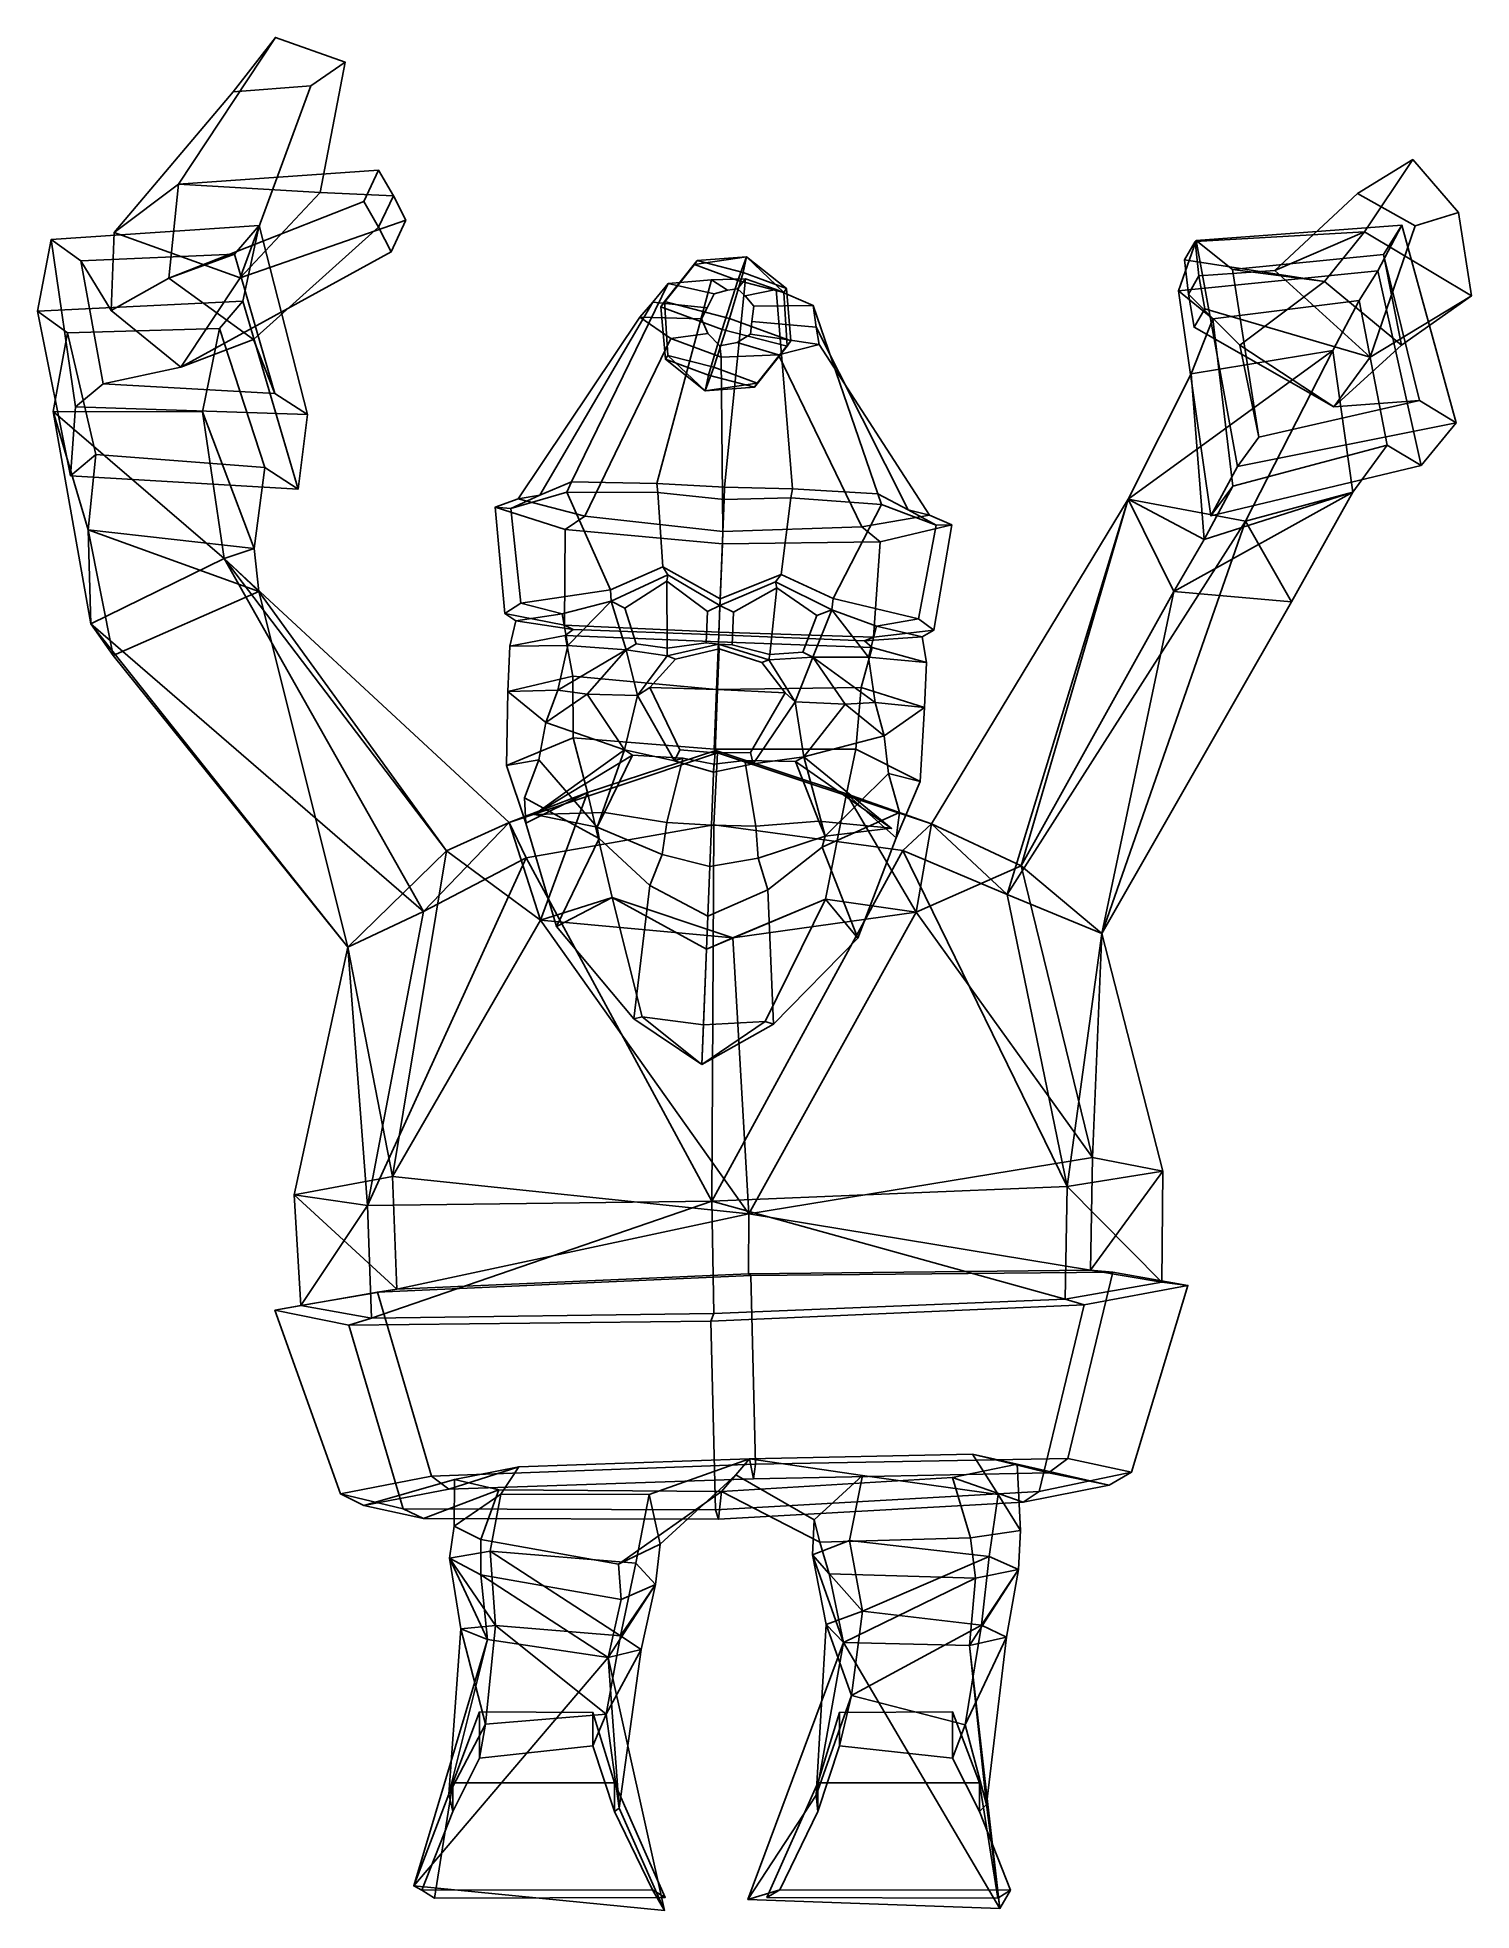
# Model space of a CAD drawing. Extents: x -200 to 218, y -157 to 389.
import ezdxf

# ---------------------------------------------------------------- set-up
doc = ezdxf.new("R2010")
doc.units = 0

msp = doc.modelspace()

# ---------------------------------------------------------------- linework, layer by layer
for p in [(-54.813236, 162.48407, 96.495125), (49.113754, 158.41626, 96.495125)]:
    msp.add_point(p)
for points in [[(-142.585358, 372.812683, 122.123642), (-130.232422, 388.667908, 113.663635), (-158.495972, 345.93396, 67.341156), (-177.204926, 331.874329, 95.121826)], [(-109.974281, 381.507629, 112.870102), (-117.239578, 343.550812, 74.044014), (-158.495972, 345.93396, 67.341156), (-130.232422, 388.667908, 113.663635)], [(-119.979156, 374.545349, 127.890564), (-109.974281, 381.507629, 112.870102), (-130.232422, 388.667908, 113.663635), (-142.585358, 372.812683, 122.123642)], [(-119.979156, 374.545349, 127.890564), (-140.543137, 318.675262, 93.041985), (-117.239578, 343.550812, 74.044014), (-109.974281, 381.507629, 112.870102)], [(-119.979156, 374.545349, 127.890564), (-142.585358, 372.812683, 122.123642), (-177.204926, 331.874329, 95.121826), (-140.543137, 318.675262, 93.041985)], [(-100.255257, 350.033386, 57.254444), (-104.489998, 340.923004, 49.097813), (-161.255203, 318.606934, 45.715759), (-158.495972, 345.93396, 67.341156)], [(-95.846313, 342.586884, 64.630157), (-100.255257, 350.033386, 57.254444), (-158.495972, 345.93396, 67.341156), (-117.239578, 343.550812, 74.044014)], [(-95.846313, 342.586884, 64.630157), (-100.19709, 333.46286, 56.520096), (-104.489998, 340.923004, 49.097813), (-100.255257, 350.033386, 57.254444)], [(184.880081, 343.250671, 156.438095), (200.959854, 353.109711, 146.116684), (186.918152, 332.044098, 81.852684), (160.829391, 320.838104, 112.617928)], [(201.709122, 333.791351, 157.658798), (214.331085, 337.728485, 138.358932), (200.959854, 353.109711, 146.116684), (184.880081, 343.250671, 156.438095)], [(214.331085, 337.728485, 138.358932), (218.090103, 313.475159, 83.575615), (186.918152, 332.044098, 81.852684), (200.959854, 353.109711, 146.116684)], [(-177.204926, 331.874329, 95.121826), (-158.495972, 345.93396, 67.341156), (-161.255203, 318.606934, 45.715759), (-178.058868, 309.168854, 63.144478)], [(-100.19709, 333.46286, 56.520096), (-136.666946, 300.692322, 53.463169), (-161.255203, 318.606934, 45.715759), (-104.489998, 340.923004, 49.097813)], [(-92.24482, 335.431396, 72.144737), (-95.846313, 342.586884, 64.630157), (-117.239578, 343.550812, 74.044014), (-140.543137, 318.675262, 93.041985)], [(-92.24482, 335.431396, 72.144737), (-96.502647, 326.293091, 63.968479), (-100.19709, 333.46286, 56.520096), (-95.846313, 342.586884, 64.630157)], [(201.709122, 333.791351, 157.658798), (184.880081, 343.250671, 156.438095), (160.829391, 320.838104, 112.617928), (188.53688, 295.605042, 101.738564)], [(-195.607239, 329.837646, 53.013042), (-134.94342, 333.895111, 40.059704), (-139.753647, 311.889343, 16.777281), (-199.55481, 308.97583, 27.592255)], [(-195.607239, 329.837646, 53.013042), (-186.951065, 323.644257, 57.070282), (-142.132172, 325.601563, 48.111446), (-134.94342, 333.895111, 40.059704)], [(-92.24482, 335.431396, 72.144737), (-140.543137, 318.675262, 93.041985), (-157.815994, 292.685608, 71.540382), (-96.502647, 326.293091, 63.968479)], [(-96.502647, 326.293091, 63.968479), (-157.815994, 292.685608, 71.540382), (-136.666946, 300.692322, 53.463169), (-100.19709, 333.46286, 56.520096)], [(-120.94297, 278.879181, 85.915482), (-134.94342, 333.895111, 40.059704), (-142.132172, 325.601563, 48.111446), (-130.387238, 285.039368, 81.996368)], [(-123.670647, 257.184784, 61.032269), (-139.753647, 311.889343, 16.777281), (-134.94342, 333.895111, 40.059704), (-120.94297, 278.879181, 85.915482)], [(197.819794, 333.975708, 54.984898), (190.836319, 320.729492, 25.441973), (132.737564, 314.895172, 42.533684), (137.902237, 329.571289, 70.948494)], [(197.819794, 333.975708, 54.984898), (137.902237, 329.571289, 70.948494), (148.477859, 321.116608, 72.350616), (192.401031, 325.506134, 60.337612)], [(201.709122, 333.791351, 157.658798), (188.53688, 295.605042, 101.738564), (218.090103, 313.475159, 83.575615), (214.331085, 337.728485, 138.358932)], [(203.395813, 264.001343, 49.248482), (190.836319, 320.729492, 25.441973), (197.819794, 333.975708, 54.984898), (213.584595, 276.474762, 79.385803)], [(213.584595, 276.474762, 79.385803), (197.819794, 333.975708, 54.984898), (192.401031, 325.506134, 60.337612), (202.932617, 282.975006, 78.929428)], [(-189.956467, 261.041382, 66.997025), (-188.448746, 281.147217, 94.585754), (-195.607239, 329.837646, 53.013042), (-199.55481, 308.97583, 27.592255)], [(-188.448746, 281.147217, 94.585754), (-180.425171, 287.856537, 87.764206), (-186.951065, 323.644257, 57.070282), (-195.607239, 329.837646, 53.013042)], [(-140.543137, 318.675262, 93.041985), (-177.204926, 331.874329, 95.121826), (-178.058868, 309.168854, 63.144478), (-157.815994, 292.685608, 71.540382)], [(142.200928, 249.366486, 71.277229), (149.966263, 263.759918, 100.083313), (137.902237, 329.571289, 70.948494), (132.737564, 314.895172, 42.533684)], [(137.632401, 329.221741, 114.616631), (186.918152, 332.044098, 81.852684), (175.292953, 317.634735, 54.133537), (134.473602, 323.90271, 103.250366)], [(138.677383, 319.241425, 119.96373), (137.632401, 329.221741, 114.616631), (134.473602, 323.90271, 103.250366), (135.634048, 313.914734, 108.548187)], [(138.677383, 319.241425, 119.96373), (160.829391, 320.838104, 112.617928), (186.918152, 332.044098, 81.852684), (137.632401, 329.221741, 114.616631)], [(149.966263, 263.759918, 100.083313), (156.148346, 272.312347, 94.503082), (148.477859, 321.116608, 72.350616), (137.902237, 329.571289, 70.948494)], [(218.090103, 313.475159, 83.575615), (197.72998, 299.045135, 58.208683), (175.292953, 317.634735, 54.133537), (186.918152, 332.044098, 81.852684)], [(-178.058868, 309.168854, 63.144478), (-161.255203, 318.606934, 45.715759), (-142.132172, 325.601563, 48.111446), (-186.951065, 323.644257, 57.070282)], [(-157.815994, 292.685608, 71.540382), (-178.058868, 309.168854, 63.144478), (-186.951065, 323.644257, 57.070282), (-180.425171, 287.856537, 87.764206)], [(-136.666946, 300.692322, 53.463169), (-130.387238, 285.039368, 81.996368), (-142.132172, 325.601563, 48.111446), (-161.255203, 318.606934, 45.715759)], [(-16.898239, 311.809662, 3.857715), (-7.415813, 323.689545, -0.639386), (-8.174146, 322.552643, -15.505168), (-17.970688, 310.201843, -17.165756)], [(-8.174146, 322.552643, -15.505168), (4.435952, 317.939911, -23.29143), (-0.137295, 303.678467, -28.177118), (-17.970688, 310.201843, -17.165756)], [(2.007597, 306.894135, 13.869734), (5.95262, 320.213745, 6.440195), (-7.415813, 323.689545, -0.639386), (-16.898239, 311.809662, 3.857715)], [(-7.415813, 323.689545, -0.639386), (6.95848, 324.789063, -8.952443), (-8.174146, 322.552643, -15.505168)], [(6.95848, 324.789063, -8.952443), (4.435952, 317.939911, -23.29143), (-8.174146, 322.552643, -15.505168)], [(5.95262, 320.213745, 6.440195), (6.95848, 324.789063, -8.952443), (-7.415813, 323.689545, -0.639386)], [(6.95848, 324.789063, -8.952443), (17.804419, 314.464111, -16.21179), (4.435952, 317.939911, -23.29143)], [(5.95262, 320.213745, 6.440195), (18.562752, 315.601013, -1.346008), (6.95848, 324.789063, -8.952443)], [(18.562752, 315.601013, -1.346008), (17.804419, 314.464111, -16.21179), (6.95848, 324.789063, -8.952443)], [(135.634048, 313.914734, 108.548187), (134.473602, 323.90271, 103.250366), (175.292953, 317.634735, 54.133537), (150.642349, 299.045135, 71.128242)], [(197.72998, 299.045135, 58.208683), (192.401031, 325.506134, 60.337612), (148.477859, 321.116608, 72.350616), (175.292953, 317.634735, 54.133537)], [(177.977982, 281.15152, 73.632172), (202.932617, 282.975006, 78.929428), (192.401031, 325.506134, 60.337612), (197.72998, 299.045135, 58.208683)], [(-53.268314, 255.380371, 60.679428), (-44.06731, 259.303375, 88.605896), (-15.861314, 317.079071, 57.821095), (-20.298611, 311.62561, 50.162262)], [(-44.06731, 259.303375, 88.605896), (-19.205849, 258.846558, 101.565422), (-3.289166, 318.135406, 61.421307), (-15.861314, 317.079071, 57.821095)], [(-2.449721, 313.997314, 1.568212), (-4.477574, 309.974274, 1.955243), (-20.298611, 311.62561, 50.162262), (-15.861314, 317.079071, 57.821095)], [(0.554859, 257.755463, 108.993706), (6.658741, 318.353058, 63.492741), (-3.289166, 318.135406, 61.421307), (-19.205849, 258.846558, 101.565422)], [(1.375673, 315.06604, 1.303043), (-2.449721, 313.997314, 1.568212), (-15.861314, 317.079071, 57.821095), (-3.289166, 318.135406, 61.421307)], [(4.320117, 315.468109, 1.128927), (1.375673, 315.06604, 1.303043), (-3.289166, 318.135406, 61.421307), (6.658741, 318.353058, 63.492741)], [(17.804419, 314.464111, -16.21179), (18.768541, 298.762939, -18.16507), (-0.137295, 303.678467, -28.177118), (4.435952, 317.939911, -23.29143)], [(0.554859, 257.755463, 108.993706), (20.340391, 257.298676, 101.565422), (15.579742, 315.253021, 61.207088), (6.658741, 318.353058, 63.492741)], [(2.007597, 306.894135, 13.869734), (19.84099, 300.370758, 2.858402), (18.562752, 315.601013, -1.346008), (5.95262, 320.213745, 6.440195)], [(4.320117, 315.468109, 1.128927), (6.658741, 318.353058, 63.492741), (15.579742, 315.253021, 61.207088), (6.521068, 313.46402, 1.163087)], [(190.836319, 320.729492, 25.441973), (185.370117, 312.110352, 30.877335), (142.791077, 306.766479, 43.909924), (132.737564, 314.895172, 42.533684)], [(140.435699, 309.626373, 124.973656), (138.677383, 319.241425, 119.96373), (135.634048, 313.914734, 108.548187), (137.278259, 304.291046, 113.56955)], [(140.435699, 309.626373, 124.973656), (188.53688, 295.605042, 101.738564), (160.829391, 320.838104, 112.617928), (138.677383, 319.241425, 119.96373)], [(150.642349, 299.045135, 71.128242), (175.292953, 317.634735, 54.133537), (148.477859, 321.116608, 72.350616), (156.148346, 272.312347, 94.503082)], [(203.395813, 264.001343, 49.248482), (193.526672, 270.00885, 48.832775), (185.370117, 312.110352, 30.877335), (190.836319, 320.729492, 25.441973)], [(-199.55481, 308.97583, 27.592255), (-139.753647, 311.889343, 16.777281), (-146.551987, 303.930664, 24.489925), (-190.793564, 302.666718, 31.733238)], [(-123.670647, 257.184784, 61.032269), (-133.305573, 263.431061, 57.066582), (-146.551987, 303.930664, 24.489925), (-139.753647, 311.889343, 16.777281)], [(-59.584301, 254.326599, 37.509758), (-53.268314, 255.380371, 60.679428), (-20.298611, 311.62561, 50.162262), (-24.163765, 307.270264, 43.987568)], [(-4.477574, 309.974274, 1.955243), (-6.191275, 306.753387, 2.26956), (-24.163765, 307.270264, 43.987568), (-20.298611, 311.62561, 50.162262)], [(-16.898239, 311.809662, 3.857715), (-17.970688, 310.201843, -17.165756), (-16.692413, 294.971588, -12.961287), (-15.934081, 296.10849, 1.904495)], [(2.007597, 306.894135, 13.869734), (-16.898239, 311.809662, 3.857715), (-15.934081, 296.10849, 1.904495), (-2.565648, 292.63269, 8.984076)], [(6.521068, 313.46402, 1.163087), (15.579742, 315.253021, 61.207088), (26.392281, 310.624481, 57.341393), (9.072483, 310.409821, 1.254806)], [(45.161507, 255.810852, 88.605896), (26.392281, 310.624481, 57.341393), (15.579742, 315.253021, 61.207088), (20.340391, 257.298676, 101.565422)], [(19.84099, 300.370758, 2.858402), (18.768541, 298.762939, -18.16507), (17.804419, 314.464111, -16.21179), (18.562752, 315.601013, -1.346008)], [(142.200928, 249.366486, 71.277229), (132.737564, 314.895172, 42.533684), (142.791077, 306.766479, 43.909924), (148.525116, 258.047455, 65.601013)], [(137.278259, 304.291046, 113.56955), (135.634048, 313.914734, 108.548187), (150.642349, 299.045135, 71.128242), (177.977982, 281.15152, 73.632172)], [(185.370117, 312.110352, 30.877335), (177.702377, 297.501129, -1.251547), (136.43721, 290.732819, 12.132624), (142.791077, 306.766479, 43.909924)], [(183.539551, 256.241577, 16.87645), (177.702377, 297.501129, -1.251547), (185.370117, 312.110352, 30.877335), (193.526672, 270.00885, 48.832775)], [(188.53688, 295.605042, 101.738564), (177.977982, 281.15152, 73.632172), (197.72998, 299.045135, 58.208683), (218.090103, 313.475159, 83.575615)], [(-189.956467, 261.041382, 66.997025), (-199.55481, 308.97583, 27.592255), (-190.793564, 302.666718, 31.733238), (-182.516724, 267.245361, 60.686413)], [(-40.177536, 249.315247, 16.319864), (-59.584301, 254.326599, 37.509758), (-24.163765, 307.270264, 43.987568), (-15.088796, 301.049347, 37.805744)], [(-6.191275, 306.753387, 2.26956), (-4.361482, 302.513611, 2.481498), (-15.088796, 301.049347, 37.805744), (-24.163765, 307.270264, 43.987568)], [(-16.692413, 294.971588, -12.961287), (-17.970688, 310.201843, -17.165756), (-0.137295, 303.678467, -28.177118), (-4.082315, 290.358856, -20.747549)], [(2.007597, 306.894135, 13.869734), (-2.565648, 292.63269, 8.984076), (10.044481, 288.019958, 1.197874), (19.84099, 300.370758, 2.858402)], [(8.476362, 305.94101, 1.602894), (27.205357, 304.368958, 49.622952), (28.14707, 299.279327, 43.393688), (8.073456, 302.312012, 1.881556)], [(9.072483, 310.409821, 1.254806), (26.392281, 310.624481, 57.341393), (27.205357, 304.368958, 49.622952), (8.476362, 305.94101, 1.602894)], [(54.027729, 251.180725, 60.679428), (27.205357, 304.368958, 49.622952), (26.392281, 310.624481, 57.341393), (45.161507, 255.810852, 88.605896)], [(136.43721, 290.732819, 12.132624), (140.211411, 242.490417, 34.08091), (148.525116, 258.047455, 65.601013), (142.791077, 306.766479, 43.909924)], [(140.435699, 309.626373, 124.973656), (137.278259, 304.291046, 113.56955), (177.977982, 281.15152, 73.632172), (188.53688, 295.605042, 101.738564)], [(-190.793564, 302.666718, 31.733238), (-146.551987, 303.930664, 24.489925), (-151.490402, 279.717377, -1.90279), (-194.984177, 279.788879, 4.101109)], [(-184.737503, 245.360718, 31.935472), (-182.516724, 267.245361, 60.686413), (-190.793564, 302.666718, 31.733238), (-194.984177, 279.788879, 4.101109)], [(-157.815994, 292.685608, 71.540382), (-180.425171, 287.856537, 87.764206), (-130.387238, 285.039368, 81.996368), (-136.666946, 300.692322, 53.463169)], [(-151.490402, 279.717377, -1.90279), (-146.551987, 303.930664, 24.489925), (-133.305573, 263.431061, 57.066582), (-136.488281, 239.865356, 29.878597)], [(0.049482, 244.843781, -2.974264), (-40.177536, 249.315247, 16.319864), (-15.088796, 301.049347, 37.805744), (-0.399837, 295.548431, 33.543743)], [(-4.361482, 302.513611, 2.481498), (-0.790374, 298.92923, 2.560645), (-0.399837, 295.548431, 33.543743), (-15.088796, 301.049347, 37.805744)], [(9.286149, 286.883057, -13.667908), (-4.082315, 290.358856, -20.747549), (-0.137295, 303.678467, -28.177118), (18.768541, 298.762939, -18.16507)], [(8.073456, 302.312012, 1.881556), (28.14707, 299.279327, 43.393688), (16.214354, 296.267517, 37.450363), (4.174627, 299.855865, 2.249315)], [(19.84099, 300.370758, 2.858402), (10.044481, 288.019958, 1.197874), (9.286149, 286.883057, -13.667908), (18.768541, 298.762939, -18.16507)], [(60.242027, 249.636444, 37.509758), (28.14707, 299.279327, 43.393688), (27.205357, 304.368958, 49.622952), (54.027729, 251.180725, 60.679428)], [(-15.934081, 296.10849, 1.904495), (-16.692413, 294.971588, -12.961287), (-5.088183, 285.783539, -5.354849)], [(-5.088183, 285.783539, -5.354849), (-16.692413, 294.971588, -12.961287), (-4.082315, 290.358856, -20.747549)], [(-2.565648, 292.63269, 8.984076), (-15.934081, 296.10849, 1.904495), (-5.088183, 285.783539, -5.354849)], [(4.174627, 299.855865, 2.249315), (16.214354, 296.267517, 37.450363), (-0.399837, 295.548431, 33.543743), (-0.790374, 298.92923, 2.560645)], [(0.049482, 244.843781, -2.974264), (-0.399837, 295.548431, 33.543743), (16.214354, 296.267517, 37.450363), (40.502934, 246.157349, 16.319864)], [(40.502934, 246.157349, 16.319864), (16.214354, 296.267517, 37.450363), (28.14707, 299.279327, 43.393688), (60.242027, 249.636444, 37.509758)], [(177.702377, 297.501129, -1.251547), (152.301743, 247.8414, -47.614571), (118.100693, 254.29184, -21.431993)], [(177.702377, 297.501129, -1.251547), (118.100693, 254.29184, -21.431993), (136.43721, 290.732819, 12.132624)], [(177.977982, 281.15152, 73.632172), (150.642349, 299.045135, 71.128242), (156.148346, 272.312347, 94.503082), (202.932617, 282.975006, 78.929428)], [(183.539551, 256.241577, 16.87645), (152.301743, 247.8414, -47.614571), (177.702377, 297.501129, -1.251547)], [(-2.565648, 292.63269, 8.984076), (-5.088183, 285.783539, -5.354849), (10.044481, 288.019958, 1.197874)], [(-5.088183, 285.783539, -5.354849), (-4.082315, 290.358856, -20.747549), (9.286149, 286.883057, -13.667908)], [(140.211411, 242.490417, 34.08091), (136.43721, 290.732819, 12.132624), (118.100693, 254.29184, -21.431993)], [(-188.448746, 281.147217, 94.585754), (-120.94297, 278.879181, 85.915482), (-130.387238, 285.039368, 81.996368), (-180.425171, 287.856537, 87.764206)], [(10.044481, 288.019958, 1.197874), (-5.088183, 285.783539, -5.354849), (9.286149, 286.883057, -13.667908)], [(-194.984177, 279.788879, 4.101109), (-151.490402, 279.717377, -1.90279), (-145.213257, 236.946838, -32.445602)], [(-194.984177, 279.788879, 4.101109), (-145.213257, 236.946838, -32.445602), (-184.05191, 217.993134, -38.541252)], [(-184.737503, 245.360718, 31.935472), (-194.984177, 279.788879, 4.101109), (-184.05191, 217.993134, -38.541252)], [(-189.956467, 261.041382, 66.997025), (-123.670647, 257.184784, 61.032269), (-120.94297, 278.879181, 85.915482), (-188.448746, 281.147217, 94.585754)], [(-136.488281, 239.865356, 29.878597), (-145.213257, 236.946838, -32.445602), (-151.490402, 279.717377, -1.90279)], [(213.584595, 276.474762, 79.385803), (202.932617, 282.975006, 78.929428), (156.148346, 272.312347, 94.503082), (149.966263, 263.759918, 100.083313)], [(203.395813, 264.001343, 49.248482), (213.584595, 276.474762, 79.385803), (149.966263, 263.759918, 100.083313), (142.200928, 249.366486, 71.277229)], [(-189.956467, 261.041382, 66.997025), (-182.516724, 267.245361, 60.686413), (-133.305573, 263.431061, 57.066582), (-123.670647, 257.184784, 61.032269)], [(-136.488281, 239.865356, 29.878597), (-133.305573, 263.431061, 57.066582), (-182.516724, 267.245361, 60.686413), (-184.737503, 245.360718, 31.935472)], [(140.211411, 242.490417, 34.08091), (183.539551, 256.241577, 16.87645), (193.526672, 270.00885, 48.832775), (148.525116, 258.047455, 65.601013)], [(203.395813, 264.001343, 49.248482), (142.200928, 249.366486, 71.277229), (148.525116, 258.047455, 65.601013), (193.526672, 270.00885, 48.832775)], [(-45.428818, 256.283417, 92.966484), (-44.06731, 259.303375, 88.605896), (-53.268314, 255.380371, 60.679428), (-61.723492, 251.544373, 61.73048)], [(-18.922159, 256.156982, 106.255333), (-19.205849, 258.846558, 101.565422), (-44.06731, 259.303375, 88.605896), (-45.428818, 256.283417, 92.966484)], [(0.412599, 254.120911, 112.282356), (0.554859, 257.755463, 108.993706), (-19.205849, 258.846558, 101.565422), (-18.922159, 256.156982, 106.255333)], [(0.412599, 254.120911, 112.282356), (19.847347, 254.639526, 106.255333), (20.340391, 257.298676, 101.565422), (0.554859, 257.755463, 108.993706)], [(19.847347, 254.639526, 106.255333), (46.282803, 252.693726, 92.966484), (45.161507, 255.810852, 88.605896), (20.340391, 257.298676, 101.565422)], [(-61.723492, 251.544373, 61.73048), (-53.268314, 255.380371, 60.679428), (-59.584301, 254.326599, 37.509758), (-66.236122, 251.966614, 35.851646)], [(-66.236122, 251.966614, 35.851646), (-59.584301, 254.326599, 37.509758), (-40.177536, 249.315247, 16.319864), (-45.863747, 245.399719, 12.511164)], [(-58.753307, 223.952454, 77.739914), (-61.723492, 251.544373, 61.73048), (-66.236122, 251.966614, 35.851646), (-63.446964, 220.969971, 40.018829)], [(-63.446964, 220.969971, 40.018829), (-66.236122, 251.966614, 35.851646), (-45.863747, 245.399719, 12.511164), (-46.057842, 217.548889, 13.866787)], [(-32.623169, 227.862762, 96.802116), (-45.428818, 256.283417, 92.966484), (-61.723492, 251.544373, 61.73048), (-58.753307, 223.952454, 77.739914)], [(-17.410479, 234.518585, 108.592934), (-18.922159, 256.156982, 106.255333), (-45.428818, 256.283417, 92.966484), (-32.623169, 227.862762, 96.802116)], [(-0.719661, 225.193237, 112.074959), (0.412599, 254.120911, 112.282356), (-18.922159, 256.156982, 106.255333), (-17.410479, 234.518585, 108.592934)], [(-0.719661, 225.193237, 112.074959), (17.020819, 232.362854, 108.592934), (19.847347, 254.639526, 106.255333), (0.412599, 254.120911, 112.282356)], [(17.020819, 232.362854, 108.592934), (32.166275, 225.326843, 96.802124), (46.282803, 252.693726, 92.966484), (19.847347, 254.639526, 106.255333)], [(32.166275, 225.326843, 96.802124), (57.039463, 219.420197, 77.739914), (62.157207, 246.695557, 61.73048), (46.282803, 252.693726, 92.966484)], [(46.282803, 252.693726, 92.966484), (62.157207, 246.695557, 61.73048), (54.027729, 251.180725, 60.679428), (45.161507, 255.810852, 88.605896)], [(62.157207, 246.695557, 61.73048), (66.689034, 246.763794, 35.851646), (60.242027, 249.636444, 37.509758), (54.027729, 251.180725, 60.679428)], [(86.966957, 147.497925, 44.544853), (118.100693, 254.29184, -21.431993), (60.849361, 159.744019, 2.473714)], [(82.833855, 139.108337, -31.926311), (60.849361, 159.744019, 2.473714), (118.100693, 254.29184, -21.431993)], [(82.833855, 139.108337, -31.926311), (118.100693, 254.29184, -21.431993), (152.301743, 247.8414, -47.614571)], [(86.966957, 147.497925, 44.544853), (131.392807, 227.404114, 22.153591), (118.100693, 254.29184, -21.431993)], [(140.211411, 242.490417, 34.08091), (118.100693, 254.29184, -21.431993), (131.392807, 227.404114, 22.153591)], [(183.539551, 256.241577, 16.87645), (131.392807, 227.404114, 22.153591), (165.629974, 224.376831, -11.620028)], [(183.539551, 256.241577, 16.87645), (140.211411, 242.490417, 34.08091), (131.392807, 227.404114, 22.153591)], [(183.539551, 256.241577, 16.87645), (165.629974, 224.376831, -11.620028), (152.301743, 247.8414, -47.614571)], [(-46.057842, 217.548889, 13.866787), (-45.863747, 245.399719, 12.511164), (-0.091932, 241.230835, -7.526243), (-1.098958, 215.502716, -5.901319)], [(-45.863747, 245.399719, 12.511164), (-40.177536, 249.315247, 16.319864), (0.049482, 244.843781, -2.974264), (-0.091932, 241.230835, -7.526243)], [(45.8657, 241.809326, 12.511164), (-0.091932, 241.230835, -7.526243), (0.049482, 244.843781, -2.974264), (40.502934, 246.157349, 16.319864)], [(66.689034, 246.763794, 35.851646), (45.8657, 241.809326, 12.511164), (40.502934, 246.157349, 16.319864), (60.242027, 249.636444, 37.509758)], [(61.485638, 216.079956, 40.018829), (43.88232, 214.028534, 13.866787), (45.8657, 241.809326, 12.511164), (66.689034, 246.763794, 35.851646)], [(57.039463, 219.420197, 77.739914), (61.485638, 216.079956, 40.018829), (66.689034, 246.763794, 35.851646), (62.157207, 246.695557, 61.73048)], [(110.398941, 127.756958, 1.290339), (82.833855, 139.108337, -31.926311), (152.301743, 247.8414, -47.614571)], [(165.629974, 224.376831, -11.620028), (110.398941, 127.756958, 1.290339), (152.301743, 247.8414, -47.614571)], [(-184.737503, 245.360718, 31.935472), (-177.507324, 208.693878, 5.093211), (-135.078232, 227.354431, 18.727909)], [(-184.737503, 245.360718, 31.935472), (-135.078232, 227.354431, 18.727909), (-136.488281, 239.865356, 29.878597)], [(-184.737503, 245.360718, 31.935472), (-184.05191, 217.993134, -38.541252), (-177.507324, 208.693878, 5.093211)], [(43.88232, 214.028534, 13.866787), (-1.098958, 215.502716, -5.901319), (-0.091932, 241.230835, -7.526243), (45.8657, 241.809326, 12.511164)], [(-87.088028, 134.239685, -23.671001), (-184.05191, 217.993134, -38.541252), (-145.213257, 236.946838, -32.445602)], [(-136.488281, 239.865356, 29.878597), (-135.078232, 227.354431, 18.727909), (-145.213257, 236.946838, -32.445602)], [(-80.466621, 151.891418, 48.60751), (-62.21122, 160.101837, 4.387134), (-145.213257, 236.946838, -32.445602)], [(-80.466621, 151.891418, 48.60751), (-145.213257, 236.946838, -32.445602), (-135.078232, 227.354431, 18.727909)], [(-87.088028, 134.239685, -23.671001), (-145.213257, 236.946838, -32.445602), (-62.21122, 160.101837, 4.387134)], [(-17.410479, 234.518585, 108.592934), (-32.623169, 227.862762, 96.802116), (-32.459629, 224.556946, 94.976685), (-15.929601, 232.244385, 107.094673)], [(-0.719661, 225.193237, 112.074959), (-17.410479, 234.518585, 108.592934), (-15.929601, 232.244385, 107.094673), (-0.793252, 223.31308, 109.102097)], [(-16.262373, 230.360779, 104.469696), (-15.929601, 232.244385, 107.094673), (-32.459629, 224.556946, 94.976685), (-28.517681, 222.465332, 94.654114)], [(-16.126102, 210.847412, 102.64016), (-16.262373, 230.360779, 104.469696), (-28.517681, 222.465332, 94.654114), (-25.172083, 212.136719, 97.547935)], [(-16.262373, 230.360779, 104.469696), (-4.451229, 221.520142, 106.095726), (-0.793252, 223.31308, 109.102097), (-15.929601, 232.244385, 107.094673)], [(-4.451229, 221.520142, 106.095726), (-16.262373, 230.360779, 104.469696), (-16.126102, 210.847412, 102.64016), (-4.807816, 212.409851, 106.939926)], [(-0.719661, 225.193237, 112.074959), (-0.793252, 223.31308, 109.102097), (15.366713, 230.211365, 107.094673), (17.020819, 232.362854, 108.592934)], [(15.803466, 228.409973, 104.268639), (15.366713, 230.211365, 107.094673), (-0.793252, 223.31308, 109.102097), (3.17085, 221.341187, 106.276039)], [(17.020819, 232.362854, 108.592934), (15.366713, 230.211365, 107.094673), (31.744839, 222.043884, 94.976685), (32.166275, 225.326843, 96.802124)], [(15.803466, 228.409973, 104.268639), (27.418242, 220.395508, 92.15062), (31.744839, 222.043884, 94.976685), (15.366713, 230.211365, 107.094673)], [(-177.507324, 208.693878, 5.093211), (-109.175262, 123.863739, 14.305077), (-135.078232, 227.354431, 18.727909)], [(-109.175262, 123.863739, 14.305077), (-80.466621, 151.891418, 48.60751), (-135.078232, 227.354431, 18.727909)], [(-58.753307, 223.952454, 77.739914), (-63.446964, 220.969971, 40.018829), (-60.22271, 218.828491, 41.26128), (-46.700951, 220.822784, 78.249641)], [(-46.700951, 220.822784, 78.249641), (-32.459629, 224.556946, 94.976685), (-32.623169, 227.862762, 96.802116), (-58.753307, 223.952454, 77.739914)], [(-45.086304, 211.635132, 78.655991), (-32.459629, 224.556946, 94.976685), (-46.700951, 220.822784, 78.249641)], [(-28.079374, 210.408417, 98.549278), (-32.459629, 224.556946, 94.976685), (-45.086304, 211.635132, 78.655991)], [(-25.172083, 212.136719, 97.547935), (-28.517681, 222.465332, 94.654114), (-32.459629, 224.556946, 94.976685), (-28.079374, 210.408417, 98.549278)], [(3.17085, 221.341187, 106.276039), (2.799114, 211.843842, 107.318283), (13.7283, 209.06601, 102.009949), (15.803466, 228.409973, 104.268639)], [(13.7283, 209.06601, 102.009949), (23.322264, 209.687286, 95.723228), (27.418242, 220.395508, 92.15062), (15.803466, 228.409973, 104.268639)], [(44.77935, 217.242126, 78.249641), (57.039463, 219.420197, 77.739914), (32.166275, 225.326843, 96.802124), (31.744839, 222.043884, 94.976685)], [(110.398941, 127.756958, 1.290339), (131.392807, 227.404114, 22.153591), (86.966957, 147.497925, 44.544853)], [(165.629974, 224.376831, -11.620028), (131.392807, 227.404114, 22.153591), (110.398941, 127.756958, 1.290339)], [(-63.446964, 220.969971, 40.018829), (-46.057842, 217.548889, 13.866787), (-43.517204, 216.336121, 14.896184), (-60.22271, 218.828491, 41.26128)], [(-46.700951, 220.822784, 78.249641), (-60.22271, 218.828491, 41.26128), (-62.015858, 211.481018, 42.462151), (-45.086304, 211.635132, 78.655991)], [(-62.015858, 211.481018, 42.462151), (-60.22271, 218.828491, 41.26128), (-43.517204, 216.336121, 14.896184), (-45.901932, 214.532501, 12.67251)], [(-4.807816, 212.409851, 106.939926), (-1.23518, 212.0224, 110.144325), (-0.793252, 223.31308, 109.102097), (-4.451229, 221.520142, 106.095726)], [(2.799114, 211.843842, 107.318283), (3.17085, 221.341187, 106.276039), (-0.793252, 223.31308, 109.102097), (-1.23518, 212.0224, 110.144325)], [(23.322264, 209.687286, 95.723228), (26.272106, 208.281067, 98.549278), (31.744839, 222.043884, 94.976685), (27.418242, 220.395508, 92.15062)], [(26.272106, 208.281067, 98.549278), (42.451511, 208.208801, 78.655991), (31.744839, 222.043884, 94.976685)], [(42.451511, 208.208801, 78.655991), (44.77935, 217.242126, 78.249641), (31.744839, 222.043884, 94.976685)], [(57.039463, 219.420197, 77.739914), (44.77935, 217.242126, 78.249641), (58.10387, 214.197052, 41.26128), (61.485638, 216.079956, 40.018829)], [(-109.175262, 123.863739, 14.305077), (-184.05191, 217.993134, -38.541252), (-87.088028, 134.239685, -23.671001)], [(-177.507324, 208.693878, 5.093211), (-184.05191, 217.993134, -38.541252), (-109.175262, 123.863739, 14.305077)], [(-62.553654, 198.298035, 44.641083), (-62.015858, 211.481018, 42.462151), (-45.901932, 214.532501, 12.67251), (-43.616741, 202.73703, 11.188781)], [(-46.057842, 217.548889, 13.866787), (-1.098958, 215.502716, -5.901319), (-1.128427, 214.749847, -2.27502), (-43.517204, 216.336121, 14.896184)], [(-45.901932, 214.532501, 12.67251), (-43.517204, 216.336121, 14.896184), (-1.128427, 214.749847, -2.27502), (-1.208312, 212.708893, -2.405132)], [(-43.616741, 202.73703, 11.188781), (-45.901932, 214.532501, 12.67251), (-1.208312, 212.708893, -2.405132), (-1.751025, 198.843323, -0.945824)], [(40.290951, 199.452789, 11.188781), (-1.751025, 198.843323, -0.945824), (-1.208312, 212.708893, -2.405132), (43.491112, 211.033569, 12.67251)], [(43.491112, 211.033569, 12.67251), (-1.208312, 212.708893, -2.405132), (-1.128427, 214.749847, -2.27502), (41.254662, 213.018066, 14.896184)], [(43.88232, 214.028534, 13.866787), (41.254662, 213.018066, 14.896184), (-1.128427, 214.749847, -2.27502), (-1.098958, 215.502716, -5.901319)], [(61.485638, 216.079956, 40.018829), (58.10387, 214.197052, 41.26128), (41.254662, 213.018066, 14.896184), (43.88232, 214.028534, 13.866787)], [(59.31723, 206.731903, 42.462151), (43.491112, 211.033569, 12.67251), (41.254662, 213.018066, 14.896184), (58.10387, 214.197052, 41.26128)], [(44.77935, 217.242126, 78.249641), (42.451511, 208.208801, 78.655991), (59.31723, 206.731903, 42.462151), (58.10387, 214.197052, 41.26128)], [(-45.086304, 211.635132, 78.655991), (-62.015858, 211.481018, 42.462151), (-62.553654, 198.298035, 44.641083), (-48.038525, 198.641479, 78.504814)], [(-48.038525, 198.641479, 78.504814), (-28.079374, 210.408417, 98.549278), (-45.086304, 211.635132, 78.655991)], [(-39.423115, 197.486908, 101.72583), (-28.079374, 210.408417, 98.549278), (-48.038525, 198.641479, 78.504814)], [(-39.423115, 197.486908, 101.72583), (-24.796553, 197.067871, 104.760262), (-28.079374, 210.408417, 98.549278)], [(-16.126102, 210.847412, 102.64016), (-25.172083, 212.136719, 97.547935), (-28.079374, 210.408417, 98.549278), (-16.178774, 208.660736, 104.835991)], [(-24.796553, 197.067871, 104.760262), (-16.178774, 208.660736, 104.835991), (-28.079374, 210.408417, 98.549278)], [(-21.184626, 199.408081, 122.216965), (-13.778751, 207.689087, 121.01963), (-16.178774, 208.660736, 104.835991), (-24.796553, 197.067871, 104.760262)], [(-1.49339, 198.819153, 128.666168), (-1.031218, 210.627014, 124.536148), (-13.778751, 207.689087, 121.01963), (-21.184626, 199.408081, 122.216965)], [(-16.126102, 210.847412, 102.64016), (-16.178774, 208.660736, 104.835991), (-1.23518, 212.0224, 110.144325), (-4.807816, 212.409851, 106.939926)], [(-1.031218, 210.627014, 124.536148), (-1.23518, 212.0224, 110.144325), (-16.178774, 208.660736, 104.835991), (-13.778751, 207.689087, 121.01963)], [(-1.49339, 198.819153, 128.666168), (18.183632, 197.867157, 122.216965), (11.44768, 206.701721, 121.01963), (-1.031218, 210.627014, 124.536148)], [(-1.031218, 210.627014, 124.536148), (11.44768, 206.701721, 121.01963), (13.399936, 207.502991, 104.835991), (-1.23518, 212.0224, 110.144325)], [(13.7283, 209.06601, 102.009949), (2.799114, 211.843842, 107.318283), (-1.23518, 212.0224, 110.144325), (13.399936, 207.502991, 104.835991)], [(18.183632, 197.867157, 122.216965), (21.085228, 195.272034, 104.760262), (13.399936, 207.502991, 104.835991), (11.44768, 206.701721, 121.01963)], [(13.7283, 209.06601, 102.009949), (13.399936, 207.502991, 104.835991), (26.272106, 208.281067, 98.549278), (23.322264, 209.687286, 95.723228)], [(21.085228, 195.272034, 104.760262), (26.272106, 208.281067, 98.549278), (13.399936, 207.502991, 104.835991)], [(35.699795, 194.546509, 101.72583), (26.272106, 208.281067, 98.549278), (21.085228, 195.272034, 104.760262)], [(35.699795, 194.546509, 101.72583), (44.379097, 195.02417, 78.504814), (26.272106, 208.281067, 98.549278)], [(44.379097, 195.02417, 78.504814), (42.451511, 208.208801, 78.655991), (26.272106, 208.281067, 98.549278)], [(58.822971, 193.547211, 44.641083), (40.290951, 199.452789, 11.188781), (43.491112, 211.033569, 12.67251), (59.31723, 206.731903, 42.462151)], [(42.451511, 208.208801, 78.655991), (44.379097, 195.02417, 78.504814), (58.822971, 193.547211, 44.641083), (59.31723, 206.731903, 42.462151)], [(-62.960644, 176.743164, 46.003769), (-62.553654, 198.298035, 44.641083), (-43.616741, 202.73703, 11.188781), (-43.528149, 184.732117, 14.099627)], [(-43.528149, 184.732117, 14.099627), (-43.616741, 202.73703, 11.188781), (-1.751025, 198.843323, -0.945824), (-2.429996, 181.496521, 3.485335)], [(-53.506718, 178.386597, 78.12674), (-51.474724, 189.245331, 77.948036), (-62.553654, 198.298035, 44.641083), (-62.960644, 176.743164, 46.003769)], [(-48.038525, 198.641479, 78.504814), (-62.553654, 198.298035, 44.641083), (-51.474724, 189.245331, 77.948036)], [(-51.474724, 189.245331, 77.948036), (-39.423115, 197.486908, 101.72583), (-48.038525, 198.641479, 78.504814)], [(-28.553768, 181.236023, 98.608398), (-39.423115, 197.486908, 101.72583), (-51.474724, 189.245331, 77.948036)], [(-28.553768, 181.236023, 98.608398), (-24.796553, 197.067871, 104.760262), (-39.423115, 197.486908, 101.72583)], [(-14.040311, 178.045593, 104.511536), (-24.796553, 197.067871, 104.760262), (-28.553768, 181.236023, 98.608398)], [(-12.461653, 181.305054, 117.381271), (-21.184626, 199.408081, 122.216965), (-24.796553, 197.067871, 104.760262), (-14.040311, 178.045593, 104.511536)], [(-2.215035, 180.382141, 122.611298), (-1.49339, 198.819153, 128.666168), (-21.184626, 199.408081, 122.216965), (-12.461653, 181.305054, 117.381271)], [(38.795322, 181.509888, 14.099627), (-2.429996, 181.496521, 3.485335), (-1.751025, 198.843323, -0.945824), (40.290951, 199.452789, 11.188781)], [(-2.215035, 180.382141, 122.611298), (8.072373, 180.501343, 117.381271), (18.183632, 197.867157, 122.216965), (-1.49339, 198.819153, 128.666168)], [(8.072373, 180.501343, 117.381271), (8.875064, 177.148621, 104.511536), (21.085228, 195.272034, 104.760262), (18.183632, 197.867157, 122.216965)], [(57.543941, 172.026489, 46.003769), (38.795322, 181.509888, 14.099627), (40.290951, 199.452789, 11.188781), (58.822971, 193.547211, 44.641083)], [(8.875064, 177.148621, 104.511536), (23.593493, 179.194946, 98.608398), (21.085228, 195.272034, 104.760262)], [(23.593493, 179.194946, 98.608398), (35.699795, 194.546509, 101.72583), (21.085228, 195.272034, 104.760262)], [(23.593493, 179.194946, 98.608398), (47.070354, 185.388184, 77.948036), (35.699795, 194.546509, 101.72583)], [(47.070354, 185.388184, 77.948036), (44.379097, 195.02417, 78.504814), (35.699795, 194.546509, 101.72583)], [(44.379097, 195.02417, 78.504814), (47.070354, 185.388184, 77.948036), (58.822971, 193.547211, 44.641083)], [(48.247387, 174.403809, 78.12674), (57.543941, 172.026489, 46.003769), (58.822971, 193.547211, 44.641083), (47.070354, 185.388184, 77.948036)], [(-53.506718, 178.386597, 78.12674), (-36.549088, 158.705536, 104.917747), (-28.553768, 181.236023, 98.608398), (-51.474724, 189.245331, 77.948036)], [(-57.286644, 159.896729, 50.112881), (-62.960644, 176.743164, 46.003769), (-43.528149, 184.732117, 14.099627), (-39.384167, 168.840576, 32.526165)], [(-1.476365, 180.378906, 5.122703), (-62.21122, 160.101837, 4.387134), (-39.384167, 168.840576, 32.526165), (-1.995574, 181.067383, 8.907197)], [(-1.476365, 180.378906, 5.122703), (-2.547095, 159.46286, -46.028259), (-57.199093, 149.828552, -34.476948), (-62.21122, 160.101837, 4.387134)], [(-26.244951, 179.723938, 112.608627), (-28.553768, 181.236023, 98.608398), (-54.813236, 162.48407, 96.495125)], [(-54.813236, 162.48407, 96.495125), (-28.553768, 181.236023, 98.608398), (-36.549088, 158.705536, 104.917747)], [(-39.384167, 168.840576, 32.526165), (-43.528149, 184.732117, 14.099627), (-2.429996, 181.496521, 3.485335), (-1.995574, 181.067383, 8.907197)], [(-26.244951, 179.723938, 112.608627), (-11.569083, 178.887024, 112.725739), (-14.040311, 178.045593, 104.511536), (-28.553768, 181.236023, 98.608398)], [(-2.215035, 180.382141, 122.611298), (-12.461653, 181.305054, 117.381271), (-14.040311, 178.045593, 104.511536), (-2.69164, 174.81189, 110.431023)], [(-2.215035, 180.382141, 122.611298), (-2.69164, 174.81189, 110.431023), (8.875064, 177.148621, 104.511536), (8.072373, 180.501343, 117.381271)], [(-1.476365, 180.378906, 5.122703), (60.849361, 159.744019, 2.473714), (52.493195, 151.982941, -38.354874), (-2.547095, 159.46286, -46.028259)], [(36.036358, 168.480408, 31.213272), (-1.995574, 181.067383, 8.907197), (-2.429996, 181.496521, 3.485335), (38.795322, 181.509888, 14.099627)], [(-1.995574, 181.067383, 8.907197), (36.036358, 168.480408, 31.213272), (60.849361, 159.744019, 2.473714), (-1.476365, 180.378906, 5.122703)], [(48.247387, 174.403809, 78.12674), (47.070354, 185.388184, 77.948036), (23.593493, 179.194946, 98.608398), (29.803312, 156.108429, 104.917747)], [(50.570534, 155.675079, 50.112881), (36.036358, 168.480408, 31.213272), (38.795322, 181.509888, 14.099627), (57.543941, 172.026489, 46.003769)], [(-57.286644, 159.896729, 50.112881), (-57.667412, 167.282745, 81.29702), (-53.506718, 178.386597, 78.12674), (-62.960644, 176.743164, 46.003769)], [(-53.506718, 178.386597, 78.12674), (-57.667412, 167.282745, 81.29702), (-35.992447, 155.459534, 95.906563), (-36.549088, 158.705536, 104.917747)], [(-34.383224, 162.980713, 115.00264), (-26.244951, 179.723938, 112.608627), (-54.813236, 162.48407, 96.495125)], [(-11.569083, 178.887024, 112.725739), (-26.244951, 179.723938, 112.608627), (-34.383224, 162.980713, 115.00264), (-16.269247, 160.078705, 123.670204)], [(-16.269247, 160.078705, 123.670204), (-3.296158, 159.36731, 124.353912), (-2.601263, 177.120911, 115.474304), (-11.569083, 178.887024, 112.725739)], [(-2.601263, 177.120911, 115.474304), (-2.69164, 174.81189, 110.431023), (-14.040311, 178.045593, 104.511536), (-11.569083, 178.887024, 112.725739)], [(9.692846, 159.0625, 123.670204), (6.477168, 178.180664, 112.725739), (-2.601263, 177.120911, 115.474304), (-3.296158, 159.36731, 124.353912)], [(-2.601263, 177.120911, 115.474304), (6.477168, 178.180664, 112.725739), (8.875064, 177.148621, 104.511536), (-2.69164, 174.81189, 110.431023)], [(21.17355, 177.86792, 112.608627), (23.593493, 179.194946, 98.608398), (8.875064, 177.148621, 104.511536), (6.477168, 178.180664, 112.725739)], [(6.477168, 178.180664, 112.725739), (9.692846, 159.0625, 123.670204), (27.978237, 160.539795, 115.00264), (21.17355, 177.86792, 112.608627)], [(21.17355, 177.86792, 112.608627), (49.113754, 158.41626, 96.495125), (23.593493, 179.194946, 98.608398)], [(27.978237, 160.539795, 115.00264), (49.113754, 158.41626, 96.495125), (21.17355, 177.86792, 112.608627)], [(49.113754, 158.41626, 96.495125), (29.803312, 156.108429, 104.917747), (23.593493, 179.194946, 98.608398)], [(48.247387, 174.403809, 78.12674), (29.803312, 156.108429, 104.917747), (28.994659, 152.915894, 95.906563), (51.527454, 163.008728, 81.29702)], [(50.570534, 155.675079, 50.112881), (57.543941, 172.026489, 46.003769), (48.247387, 174.403809, 78.12674), (51.527454, 163.008728, 81.29702)], [(-62.21122, 160.101837, 4.387134), (-53.089741, 131.696533, 61.371498), (-39.384167, 168.840576, 32.526165)], [(-35.992447, 155.459534, 95.906563), (-57.667412, 167.282745, 81.29702), (-57.286644, 159.896729, 50.112881), (-48.375832, 129.877808, 66.107307)], [(-48.375832, 129.877808, 66.107307), (-57.286644, 159.896729, 50.112881), (-39.384167, 168.840576, 32.526165), (-32.138645, 138.24231, 60.775589)], [(-53.089741, 131.696533, 61.371498), (-32.138645, 138.24231, 60.775589), (-39.384167, 168.840576, 32.526165)], [(39.340633, 126.444458, 66.107307), (29.976433, 137.83197, 59.279987), (36.036358, 168.480408, 31.213272), (50.570534, 155.675079, 50.112881)], [(56.325317, 134.024048, 57.181953), (36.036358, 168.480408, 31.213272), (29.976433, 137.83197, 59.279987)], [(60.849361, 159.744019, 2.473714), (36.036358, 168.480408, 31.213272), (56.325317, 134.024048, 57.181953)], [(-87.088028, 134.239685, -23.671001), (-62.21122, 160.101837, 4.387134), (-57.199093, 149.828552, -34.476948)], [(-80.466621, 151.891418, 48.60751), (-53.089741, 131.696533, 61.371498), (-62.21122, 160.101837, 4.387134)], [(-3.205866, 49.822937, -101.481255), (-57.199093, 149.828552, -34.476948), (-2.547095, 159.46286, -46.028259)], [(-36.549088, 158.705536, 104.917747), (-34.383224, 162.980713, 115.00264), (-54.813236, 162.48407, 96.495125)], [(-16.269247, 160.078705, 123.670204), (-34.383224, 162.980713, 115.00264), (-36.549088, 158.705536, 104.917747), (-17.633804, 150.825958, 113.764572)], [(-21.171589, 141.805908, 115.812424), (-17.633804, 150.825958, 113.764572), (-36.549088, 158.705536, 104.917747), (-35.992447, 155.459534, 95.906563)], [(-3.296158, 159.36731, 124.353912), (-16.269247, 160.078705, 123.670204), (-17.633804, 150.825958, 113.764572), (-3.767931, 147.314148, 119.235947)], [(-3.296158, 159.36731, 124.353912), (-3.767931, 147.314148, 119.235947), (10.330011, 149.731415, 113.764572), (9.692846, 159.0625, 123.670204)], [(-3.205866, 49.822937, -101.481255), (-2.547095, 159.46286, -46.028259), (52.493195, 151.982941, -38.354874)], [(9.692846, 159.0625, 123.670204), (10.330011, 149.731415, 113.764572), (29.803312, 156.108429, 104.917747), (27.978237, 160.539795, 115.00264)], [(29.803312, 156.108429, 104.917747), (49.113754, 158.41626, 96.495125), (27.978237, 160.539795, 115.00264)], [(28.994659, 152.915894, 95.906563), (39.340633, 126.444458, 66.107307), (50.570534, 155.675079, 50.112881), (51.527454, 163.008728, 81.29702)], [(82.833855, 139.108337, -31.926311), (52.493195, 151.982941, -38.354874), (60.849361, 159.744019, 2.473714)], [(86.966957, 147.497925, 44.544853), (60.849361, 159.744019, 2.473714), (56.325317, 134.024048, 57.181953)], [(-25.879005, 102.9758, 97.859222), (-21.171589, 141.805908, 115.812424), (-35.992447, 155.459534, 95.906563), (-48.375832, 129.877808, 66.107307)], [(13.151944, 140.462463, 115.812424), (28.994659, 152.915894, 95.906563), (29.803312, 156.108429, 104.917747), (10.330011, 149.731415, 113.764572)], [(14.809906, 101.383179, 97.859222), (39.340633, 126.444458, 66.107307), (28.994659, 152.915894, 95.906563), (13.151944, 140.462463, 115.812424)], [(-96.111549, 57.052032, 91.881065), (-80.466621, 151.891418, 48.60751), (-109.175262, 123.863739, 14.305077)], [(-103.457756, 48.586548, -62.164768), (-57.199093, 149.828552, -34.476948), (-3.205866, 49.822937, -101.481255)], [(-103.457756, 48.586548, -62.164768), (-87.088028, 134.239685, -23.671001), (-57.199093, 149.828552, -34.476948)], [(-96.111549, 57.052032, 91.881065), (-53.089741, 131.696533, 61.371498), (-80.466621, 151.891418, 48.60751)], [(-4.336222, 132.795105, 122.178642), (-3.767931, 147.314148, 119.235947), (-17.633804, 150.825958, 113.764572), (-21.171589, 141.805908, 115.812424)], [(-4.336222, 132.795105, 122.178642), (13.151944, 140.462463, 115.812424), (10.330011, 149.731415, 113.764572), (-3.767931, 147.314148, 119.235947)], [(100.336266, 54.155807, -72.189445), (-3.205866, 49.822937, -101.481255), (52.493195, 151.982941, -38.354874)], [(100.336266, 54.155807, -72.189445), (52.493195, 151.982941, -38.354874), (82.833855, 139.108337, -31.926311)], [(107.682472, 62.621292, 81.856392), (86.966957, 147.497925, 44.544853), (56.325317, 134.024048, 57.181953)], [(107.682472, 62.621292, 81.856392), (110.398941, 127.756958, 1.290339), (86.966957, 147.497925, 44.544853)], [(-6.024109, 89.671906, 101.101158), (-4.336222, 132.795105, 122.178642), (-21.171589, 141.805908, 115.812424), (-25.879005, 102.9758, 97.859222)], [(2.991609, 126.579651, 67.151367), (-32.138645, 138.24231, 60.775589), (-53.089741, 131.696533, 61.371498)], [(-25.879005, 102.9758, 97.859222), (-48.375832, 129.877808, 66.107307), (-32.138645, 138.24231, 60.775589), (-23.434835, 103.572937, 81.952538)], [(-23.434835, 103.572937, 81.952538), (-32.138645, 138.24231, 60.775589), (-4.709507, 123.258179, 56.009388), (-5.571386, 101.238358, 77.656464)], [(-4.709507, 123.258179, 56.009388), (-32.138645, 138.24231, 60.775589), (2.991609, 126.579651, 67.151367)], [(-6.024109, 89.671906, 101.101158), (14.809906, 101.383179, 97.859222), (13.151944, 140.462463, 115.812424), (-4.336222, 132.795105, 122.178642)], [(12.419888, 102.169556, 81.952538), (-5.571386, 101.238358, 77.656464), (-4.709507, 123.258179, 56.009388), (29.976433, 137.83197, 59.279987)], [(-4.709507, 123.258179, 56.009388), (2.991609, 126.579651, 67.151367), (29.976433, 137.83197, 59.279987)], [(2.991609, 126.579651, 67.151367), (56.325317, 134.024048, 57.181953), (29.976433, 137.83197, 59.279987)], [(14.809906, 101.383179, 97.859222), (12.419888, 102.169556, 81.952538), (29.976433, 137.83197, 59.279987), (39.340633, 126.444458, 66.107307)], [(100.336266, 54.155807, -72.189445), (82.833855, 139.108337, -31.926311), (110.398941, 127.756958, 1.290339)], [(-103.457756, 48.586548, -62.164768), (-109.175262, 123.863739, 14.305077), (-87.088028, 134.239685, -23.671001)], [(7.627166, 46.216919, 116.742722), (-53.089741, 131.696533, 61.371498), (-96.111549, 57.052032, 91.881065)], [(7.627166, 46.216919, 116.742722), (2.991609, 126.579651, 67.151367), (-53.089741, 131.696533, 61.371498)], [(7.627166, 46.216919, 116.742722), (56.325317, 134.024048, 57.181953), (2.991609, 126.579651, 67.151367)], [(7.627166, 46.216919, 116.742722), (107.682472, 62.621292, 81.856392), (56.325317, 134.024048, 57.181953)], [(128.162201, 58.587067, -4.977297), (100.336266, 54.155807, -72.189445), (110.398941, 127.756958, 1.290339)], [(107.682472, 62.621292, 81.856392), (128.162201, 58.587067, -4.977297), (110.398941, 127.756958, 1.290339)], [(-96.111549, 57.052032, 91.881065), (-109.175262, 123.863739, 14.305077), (-124.757965, 51.675293, 7.463907)], [(-124.757965, 51.675293, 7.463907), (-109.175262, 123.863739, 14.305077), (-103.457756, 48.586548, -62.164768)], [(-6.024109, 89.671906, 101.101158), (-25.879005, 102.9758, 97.859222), (-23.434835, 103.572937, 81.952538)], [(-6.024109, 89.671906, 101.101158), (-23.434835, 103.572937, 81.952538), (-5.571386, 101.238358, 77.656464)], [(-6.024109, 89.671906, 101.101158), (-5.571386, 101.238358, 77.656464), (12.419888, 102.169556, 81.952538)], [(-6.024109, 89.671906, 101.101158), (12.419888, 102.169556, 81.952538), (14.809906, 101.383179, 97.859222)], [(107.094772, 29.781876, 70.202782), (107.682472, 62.621292, 81.856392), (7.627166, 46.216919, 116.742722)], [(107.094772, 29.781876, 70.202782), (128.162201, 58.587067, -4.977297), (107.682472, 62.621292, 81.856392)], [(-94.881233, 24.262299, 80.138031), (-96.111549, 57.052032, 91.881065), (-124.757965, 51.675293, 7.463907)], [(-94.881233, 24.262299, 80.138031), (7.627166, 46.216919, 116.742722), (-96.111549, 57.052032, 91.881065)], [(127.86422, 26.319717, -6.105088), (100.336266, 54.155807, -72.189445), (128.162201, 58.587067, -4.977297)], [(107.094772, 29.781876, 70.202782), (127.86422, 26.319717, -6.105088), (128.162201, 58.587067, -4.977297)], [(-94.881233, 24.262299, 80.138031), (-124.757965, 51.675293, 7.463907), (-122.814423, 19.469193, 6.225855)], [(-122.814423, 19.469193, 6.225855), (-124.757965, 51.675293, 7.463907), (-103.457756, 48.586548, -62.164768)], [(-102.243988, 15.777725, -74.254807), (-103.457756, 48.586548, -62.164768), (-3.205866, 49.822937, -101.481255)], [(-102.243988, 15.777725, -74.254807), (-3.205866, 49.822937, -101.481255), (-2.545203, 17.163422, -109.367073)], [(99.732018, 21.297302, -84.190056), (-3.205866, 49.822937, -101.481255), (100.336266, 54.155807, -72.189445)], [(99.732018, 21.297302, -84.190056), (-2.545203, 17.163422, -109.367073), (-3.205866, 49.822937, -101.481255)], [(127.86422, 26.319717, -6.105088), (99.732018, 21.297302, -84.190056), (100.336266, 54.155807, -72.189445)], [(-122.814423, 19.469193, 6.225855), (-103.457756, 48.586548, -62.164768), (-102.243988, 15.777725, -74.254807)], [(-94.881233, 24.262299, 80.138031), (7.541168, 28.73056, 105.279793), (7.627166, 46.216919, 116.742722)], [(107.094772, 29.781876, 70.202782), (7.627166, 46.216919, 116.742722), (7.541168, 28.73056, 105.279793)], [(8.158134, 28.224197, 117.540924), (7.541168, 28.73056, 105.279793), (-94.881233, 24.262299, 80.138031), (-100.542381, 23.384705, 88.785469)], [(9.519296, -26.666351, 114.717529), (8.158134, 28.224197, 117.540924), (-100.542381, 23.384705, 88.785469), (-84.775375, -30.148865, 85.301788)], [(8.158134, 28.224197, 117.540924), (113.616043, 29.237198, 78.250961), (107.094772, 29.781876, 70.202782), (7.541168, 28.73056, 105.279793)], [(9.519296, -26.666351, 114.717529), (100.523628, -25.085037, 76.18689), (113.616043, 29.237198, 78.250961), (8.158134, 28.224197, 117.540924)], [(113.616043, 29.237198, 78.250961), (100.523628, -25.085037, 76.18689), (119.040001, -29.059868, -8.438028), (135.507309, 25.354599, -6.539968)], [(135.507309, 25.354599, -6.539968), (127.86422, 26.319717, -6.105088), (107.094772, 29.781876, 70.202782), (113.616043, 29.237198, 78.250961)], [(-130.399353, 18.087921, 6.540045), (-100.542381, 23.384705, 88.785469), (-94.881233, 24.262299, 80.138031), (-122.814423, 19.469193, 6.225855)], [(-100.542381, 23.384705, 88.785469), (-130.399353, 18.087921, 6.540045), (-111.257454, -35.353409, 2.890359), (-84.775375, -30.148865, 85.301788)], [(119.040001, -29.059868, -8.438028), (92.203712, -34.672592, -98.277016), (105.296135, 19.649643, -96.212944), (135.507309, 25.354599, -6.539968)], [(105.296135, 19.649643, -96.212944), (99.732018, 21.297302, -84.190056), (127.86422, 26.319717, -6.105088), (135.507309, 25.354599, -6.539968)], [(-108.862289, 13.79715, -85.678436), (-130.399353, 18.087921, 6.540045), (-122.814423, 19.469193, 6.225855), (-102.243988, 15.777725, -74.254807)], [(-111.257454, -35.353409, 2.890359), (-130.399353, 18.087921, 6.540045), (-108.862289, 13.79715, -85.678436), (-93.095284, -39.73642, -89.162117)], [(-108.862289, 13.79715, -85.678436), (-102.243988, 15.777725, -74.254807), (-2.545203, 17.163422, -109.367073), (-3.402252, 14.903564, -124.96489)], [(105.296135, 19.649643, -96.212944), (-3.402252, 14.903564, -124.96489), (-2.545203, 17.163422, -109.367073), (99.732018, 21.297302, -84.190056)], [(92.203712, -34.672592, -98.277016), (-2.045383, -39.993057, -127.7873), (-3.402252, 14.903564, -124.96489), (105.296135, 19.649643, -96.212944)], [(-93.095284, -39.73642, -89.162117), (-108.862289, 13.79715, -85.678436), (-3.402252, 14.903564, -124.96489), (-2.045383, -39.993057, -127.7873)], [(9.519296, -26.666351, 114.717529), (-84.775375, -30.148865, 85.301788), (-79.791397, -34.024902, 76.450043), (9.020702, -30.93351, 102.210869)], [(9.020702, -30.93351, 102.210869), (-79.791397, -34.024902, 76.450043), (-59.410702, -27.448334, 60.308849), (7.841923, -25.190735, 81.437614)], [(7.841923, -25.190735, 81.437614), (-59.410702, -27.448334, 60.308849), (-64.654236, -35.42485, 40.88155), (-21.416719, -35.568161, 60.132347)], [(3.814002, -29.832359, -3.025645), (7.841923, -25.190735, 81.437614), (-21.416719, -35.568161, 60.132347), (-18.184721, -50.034302, -2.006689)], [(26.680162, -42.951843, -1.967309), (40.689823, -30.014206, 58.755863), (7.841923, -25.190735, 81.437614), (3.814002, -29.832359, -3.025645)], [(7.841923, -25.190735, 81.437614), (40.689823, -30.014206, 58.755863), (80.218552, -35.530823, 32.467094), (72.720894, -23.837456, 53.809265)], [(9.020702, -30.93351, 102.210869), (7.841923, -25.190735, 81.437614), (72.720894, -23.837456, 53.809265), (94.914192, -29.250565, 67.856232)], [(9.519296, -26.666351, 114.717529), (9.020702, -30.93351, 102.210869), (94.914192, -29.250565, 67.856232), (100.523628, -25.085037, 76.18689)], [(85.728912, -26.683014, -6.634489), (86.743652, -46.02005, -8.069683), (72.177597, -48.110352, -49.443127), (66.902977, -30.541801, -68.189163)], [(112.507378, -32.79953, -8.295395), (85.728912, -26.683014, -6.634489), (66.902977, -30.541801, -68.189163), (87.551437, -37.735138, -86.536606)], [(72.720894, -23.837456, 53.809265), (80.218552, -35.530823, 32.467094), (86.743652, -46.02005, -8.069683), (85.728912, -26.683014, -6.634489)], [(94.914192, -29.250565, 67.856232), (72.720894, -23.837456, 53.809265), (85.728912, -26.683014, -6.634489), (112.507378, -32.79953, -8.295395)], [(100.523628, -25.085037, 76.18689), (94.914192, -29.250565, 67.856232), (112.507378, -32.79953, -8.295395), (119.040001, -29.059868, -8.438028)], [(-84.775375, -30.148865, 85.301788), (-111.257454, -35.353409, 2.890359), (-104.54834, -38.731201, 2.381628), (-79.791397, -34.024902, 76.450043)], [(-79.791397, -34.024902, 76.450043), (-104.54834, -38.731201, 2.381628), (-78.109283, -31.160362, 1.424753), (-59.410702, -27.448334, 60.308849)], [(-104.54834, -38.731201, 2.381628), (-87.154152, -42.509468, -77.942795), (-65.228615, -34.152679, -61.689579), (-78.109283, -31.160362, 1.424753)], [(-59.410702, -27.448334, 60.308849), (-78.109283, -31.160362, 1.424753), (-78.224419, -44.715744, 2.088472), (-64.654236, -35.42485, 40.88155)], [(-78.109283, -31.160362, 1.424753), (-65.228615, -34.152679, -61.689579), (-70.45015, -48.605362, -41.179981), (-78.224419, -44.715744, 2.088472)], [(-0.375333, -34.659996, -90.873642), (3.814002, -29.832359, -3.025645), (-18.184721, -50.034302, -2.006689), (-30.333506, -55.845871, -66.116165)], [(87.551437, -37.735138, -86.536606), (66.902977, -30.541801, -68.189163), (-0.375333, -34.659996, -90.873642), (-1.213526, -42.727051, -112.39518)], [(26.680162, -42.951843, -1.967309), (3.814002, -29.832359, -3.025645), (-0.375333, -34.659996, -90.873642), (28.319122, -49.367325, -67.259865)], [(66.902977, -30.541801, -68.189163), (72.177597, -48.110352, -49.443127), (28.319122, -49.367325, -67.259865), (-0.375333, -34.659996, -90.873642)], [(36.968369, -48.930237, 23.450502), (40.689823, -30.014206, 58.755863), (26.680162, -42.951843, -1.967309), (26.195192, -53.100769, -2.141071)], [(36.968369, -48.930237, 23.450502), (77.562317, -53.568237, 9.198996), (80.218552, -35.530823, 32.467094), (40.689823, -30.014206, 58.755863)], [(119.040001, -29.059868, -8.438028), (112.507378, -32.79953, -8.295395), (87.551437, -37.735138, -86.536606), (92.203712, -34.672592, -98.277016)], [(-111.257454, -35.353409, 2.890359), (-93.095284, -39.73642, -89.162117), (-87.154152, -42.509468, -77.942795), (-104.54834, -38.731201, 2.381628)], [(-87.154152, -42.509468, -77.942795), (-1.213526, -42.727051, -112.39518), (-0.375333, -34.659996, -90.873642), (-65.228615, -34.152679, -61.689579)], [(-67.671577, -52.044304, 18.257847), (-64.654236, -35.42485, 40.88155), (-78.224419, -44.715744, 2.088472), (-79.508987, -54.047653, 1.986466)], [(-65.228615, -34.152679, -61.689579), (-0.375333, -34.659996, -90.873642), (-30.333506, -55.845871, -66.116165), (-70.45015, -48.605362, -41.179981)], [(-25.322941, -55.488449, 24.645819), (-21.416719, -35.568161, 60.132347), (-64.654236, -35.42485, 40.88155), (-67.671577, -52.044304, 18.257847)], [(-25.322941, -55.488449, 24.645819), (-19.572515, -61.688797, -2.484216), (-18.184721, -50.034302, -2.006689), (-21.416719, -35.568161, 60.132347)], [(92.203712, -34.672592, -98.277016), (87.551437, -37.735138, -86.536606), (-1.213526, -42.727051, -112.39518), (-2.045383, -39.993057, -127.7873)], [(77.562317, -53.568237, 9.198996), (86.187218, -57.348343, -9.026888), (86.743652, -46.02005, -8.069683), (80.218552, -35.530823, 32.467094)], [(-93.095284, -39.73642, -89.162117), (-2.045383, -39.993057, -127.7873), (-1.213526, -42.727051, -112.39518), (-87.154152, -42.509468, -77.942795)], [(26.195192, -53.100769, -2.141071), (26.680162, -42.951843, -1.967309), (28.319122, -49.367325, -67.259865), (30.968143, -58.584625, -30.673222)], [(-79.508987, -54.047653, 1.986466), (-78.224419, -44.715744, 2.088472), (-70.45015, -48.605362, -41.179981), (-70.432076, -58.952942, -16.995668)], [(-70.432076, -58.952942, -16.995668), (-70.45015, -48.605362, -41.179981), (-30.333506, -55.845871, -66.116165), (-29.569862, -66.117119, -29.590357)], [(40.685223, -69.45533, 37.543575), (36.968369, -48.930237, 23.450502), (26.195192, -53.100769, -2.141071)], [(73.66217, -59.843597, -25.981426), (30.968143, -58.584625, -30.673222), (28.319122, -49.367325, -67.259865), (72.177597, -48.110352, -49.443127)], [(40.685223, -69.45533, 37.543575), (77.562317, -53.568237, 9.198996), (36.968369, -48.930237, 23.450502)], [(86.187218, -57.348343, -9.026888), (73.66217, -59.843597, -25.981426), (72.177597, -48.110352, -49.443127), (86.743652, -46.02005, -8.069683)], [(-66.113441, -73.658501, 33.767498), (-67.671577, -52.044304, 18.257847), (-79.508987, -54.047653, 1.986466)], [(-66.113441, -73.658501, 33.767498), (-79.508987, -54.047653, 1.986466), (-76.254883, -74.611351, 18.79158)], [(-76.254883, -74.611351, 18.79158), (-79.508987, -54.047653, 1.986466), (-68.448563, -77.78595, 1.418503)], [(-68.448563, -77.78595, 1.418503), (-79.508987, -54.047653, 1.986466), (-70.432076, -58.952942, -16.995668)], [(-29.782925, -76.682854, 39.807972), (-25.322941, -55.488449, 24.645819), (-67.671577, -52.044304, 18.257847)], [(-29.782925, -76.682854, 39.807972), (-67.671577, -52.044304, 18.257847), (-66.113441, -73.658501, 33.767498)], [(-19.572515, -61.688797, -2.484216), (-29.569862, -66.117119, -29.590357), (-30.333506, -55.845871, -66.116165), (-18.184721, -50.034302, -2.006689)], [(40.685223, -69.45533, 37.543575), (26.195192, -53.100769, -2.141071), (30.136288, -73.408455, 14.183372)], [(35.173275, -78.648689, -12.025966), (26.195192, -53.100769, -2.141071), (30.968143, -58.584625, -30.673222)], [(30.136288, -73.408455, 14.183372), (26.195192, -53.100769, -2.141071), (35.173275, -78.648689, -12.025966)], [(40.685223, -69.45533, 37.543575), (75.420914, -73.549599, 24.768484), (77.562317, -53.568237, 9.198996)], [(75.420914, -73.549599, 24.768484), (86.187218, -57.348343, -9.026888), (77.562317, -53.568237, 9.198996)], [(-68.448563, -77.78595, 1.418503), (-70.432076, -58.952942, -16.995668), (-33.37542, -83.032784, -9.959707)], [(-33.37542, -83.032784, -9.959707), (-70.432076, -58.952942, -16.995668), (-29.569862, -66.117119, -29.590357)], [(-29.782925, -76.682854, 39.807972), (-19.572515, -61.688797, -2.484216), (-25.322941, -55.488449, 24.645819)], [(35.173275, -78.648689, -12.025966), (30.968143, -58.584625, -30.673222), (73.66217, -59.843597, -25.981426)], [(71.83815, -79.525284, -7.45172), (35.173275, -78.648689, -12.025966), (73.66217, -59.843597, -25.981426)], [(71.83815, -79.525284, -7.45172), (73.66217, -59.843597, -25.981426), (86.187218, -57.348343, -9.026888)], [(82.699051, -77.067848, 8.146183), (71.83815, -79.525284, -7.45172), (86.187218, -57.348343, -9.026888)], [(75.420914, -73.549599, 24.768484), (82.699051, -77.067848, 8.146183), (86.187218, -57.348343, -9.026888)], [(-33.37542, -83.032784, -9.959707), (-29.569862, -66.117119, -29.590357), (-19.572515, -61.688797, -2.484216)], [(-23.689848, -80.700333, 14.862109), (-33.37542, -83.032784, -9.959707), (-19.572515, -61.688797, -2.484216)], [(-29.782925, -76.682854, 39.807972), (-23.689848, -80.700333, 14.862109), (-19.572515, -61.688797, -2.484216)], [(37.479248, -94.008949, 21.936396), (40.685223, -69.45533, 37.543575), (30.136288, -73.408455, 14.183372)], [(37.479248, -94.008949, 21.936396), (75.420914, -73.549599, 24.768484), (40.685223, -69.45533, 37.543575)], [(-79.761589, -122.749565, -3.961567), (-69.042915, -102.382942, 13.895523), (-76.254883, -74.611351, 18.79158)], [(-79.761589, -122.749565, -3.961567), (-76.254883, -74.611351, 18.79158), (-68.448563, -77.78595, 1.418503)], [(-69.042915, -102.382942, 13.895523), (-66.113441, -73.658501, 33.767498), (-76.254883, -74.611351, 18.79158)], [(-69.042915, -102.382942, 13.895523), (-33.974701, -99.459663, 21.913376), (-66.113441, -73.658501, 33.767498)], [(-33.974701, -99.459663, 21.913376), (-29.782925, -76.682854, 39.807972), (-66.113441, -73.658501, 33.767498)], [(27.265522, -123.094528, -3.304455), (37.479248, -94.008949, 21.936396), (30.136288, -73.408455, 14.183372)], [(27.265522, -123.094528, -3.304455), (30.136288, -73.408455, 14.183372), (35.173275, -78.648689, -12.025966)], [(70.613159, -102.596382, 9.320892), (75.420914, -73.549599, 24.768484), (37.479248, -94.008949, 21.936396)], [(70.613159, -102.596382, 9.320892), (82.699051, -77.067848, 8.146183), (75.420914, -73.549599, 24.768484)], [(-89.987427, -149.477097, -31.822433), (-79.761589, -122.749565, -3.961567), (-68.448563, -77.78595, 1.418503)], [(-89.987427, -149.477097, -31.822433), (-68.448563, -77.78595, 1.418503), (-33.37542, -83.032784, -9.959707)], [(-33.974701, -99.459663, 21.913376), (-23.689848, -80.700333, 14.862109), (-29.782925, -76.682854, 39.807972)], [(-30.124754, -126.847702, -6.907766), (-23.689848, -80.700333, 14.862109), (-33.974701, -99.459663, 21.913376)], [(-30.124754, -126.847702, -6.907766), (-33.37542, -83.032784, -9.959707), (-23.689848, -80.700333, 14.862109)], [(7.34904, -153.471191, -29.320629), (27.265522, -123.094528, -3.304455), (35.173275, -78.648689, -12.025966)], [(7.34904, -153.471191, -29.320629), (35.173275, -78.648689, -12.025966), (80.68441, -156.109161, -34.165348)], [(80.68441, -156.109161, -34.165348), (35.173275, -78.648689, -12.025966), (71.83815, -79.525284, -7.45172)], [(76.862579, -125.783119, -7.819746), (82.699051, -77.067848, 8.146183), (70.613159, -102.596382, 9.320892)], [(76.862579, -125.783119, -7.819746), (71.83815, -79.525284, -7.45172), (82.699051, -77.067848, 8.146183)], [(80.68441, -156.109161, -34.165348), (71.83815, -79.525284, -7.45172), (76.862579, -125.783119, -7.819746)], [(-16.961645, -156.658417, -38.088005), (-89.987427, -149.477097, -31.822433), (-33.37542, -83.032784, -9.959707)], [(-16.961645, -156.658417, -38.088005), (-33.37542, -83.032784, -9.959707), (-30.124754, -126.847702, -6.907766)], [(27.265522, -123.094528, -3.304455), (27.673773, -127.827744, 43.725594), (33.987896, -108.736435, 35.947453), (37.479248, -94.008949, 21.936396)], [(37.479248, -94.008949, 21.936396), (33.987896, -108.736435, 35.947453), (66.977409, -112.334427, 35.947453), (70.613159, -102.596382, 9.320892)], [(-79.761589, -122.749565, -3.961567), (-78.613716, -127.827744, 43.725594), (-70.777412, -112.334427, 35.947453), (-69.042915, -102.382942, 13.895523)], [(-31.473774, -119.444244, 102.617195), (-37.787899, -98.998032, 87.801697), (-70.777412, -98.812729, 87.801697), (-78.613716, -119.444244, 102.617195)], [(-78.613716, -119.444244, 102.617195), (-70.777412, -98.812729, 87.801697), (-70.777412, -112.334427, 35.947453), (-78.613716, -127.827744, 43.725594)], [(-37.787899, -98.998032, 87.801697), (-37.787899, -108.736435, 35.947453), (-70.777412, -112.334427, 35.947453), (-70.777412, -98.812729, 87.801697)], [(-33.974701, -99.459663, 21.913376), (-69.042915, -102.382942, 13.895523), (-70.777412, -112.334427, 35.947453), (-37.787899, -108.736435, 35.947453)], [(-31.473774, -119.444244, 102.617195), (-31.473774, -127.827744, 43.725594), (-37.787899, -108.736435, 35.947453), (-37.787899, -98.998032, 87.801697)], [(-30.124754, -126.847702, -6.907766), (-33.974701, -99.459663, 21.913376), (-37.787899, -108.736435, 35.947453), (-31.473774, -127.827744, 43.725594)], [(27.673773, -119.444244, 102.617195), (74.813721, -119.444244, 102.617195), (66.977409, -98.812729, 87.801697), (33.987896, -98.998032, 87.801697)], [(27.673773, -119.444244, 102.617195), (33.987896, -98.998032, 87.801697), (33.987896, -108.736435, 35.947453), (27.673773, -127.827744, 43.725594)], [(33.987896, -98.998032, 87.801697), (66.977409, -98.812729, 87.801697), (66.977409, -112.334427, 35.947453), (33.987896, -108.736435, 35.947453)], [(74.813721, -119.444244, 102.617195), (74.813721, -127.827744, 43.725594), (66.977409, -112.334427, 35.947453), (66.977409, -98.812729, 87.801697)], [(76.862579, -125.783119, -7.819746), (70.613159, -102.596382, 9.320892), (66.977409, -112.334427, 35.947453), (74.813721, -127.827744, 43.725594)], [(-83.890282, -153.02951, 102.617195), (-78.613716, -119.444244, 102.617195), (-78.613716, -127.827744, 43.725594), (-87.594154, -150.723206, 36.317848)], [(-16.70689, -152.844193, 102.617195), (-31.473774, -119.444244, 102.617195), (-78.613716, -119.444244, 102.617195), (-83.890282, -153.02951, 102.617195)], [(-16.70689, -152.844193, 102.617195), (-20.410763, -150.61731, 32.613968), (-31.473774, -127.827744, 43.725594), (-31.473774, -119.444244, 102.617195)], [(12.906889, -152.844193, 102.617195), (80.090286, -153.02951, 102.617195), (74.813721, -119.444244, 102.617195), (27.673773, -119.444244, 102.617195)], [(12.906889, -152.844193, 102.617195), (27.673773, -119.444244, 102.617195), (27.673773, -127.827744, 43.725594), (16.610764, -150.61731, 32.613968)], [(80.090286, -153.02951, 102.617195), (83.794151, -150.723206, 36.317848), (74.813721, -127.827744, 43.725594), (74.813721, -119.444244, 102.617195)], [(-89.987427, -149.477097, -31.822433), (-87.594154, -150.723206, 36.317848), (-78.613716, -127.827744, 43.725594), (-79.761589, -122.749565, -3.961567)], [(7.34904, -153.471191, -29.320629), (16.610764, -150.61731, 32.613968), (27.673773, -127.827744, 43.725594), (27.265522, -123.094528, -3.304455)], [(-16.961645, -156.658417, -38.088005), (-30.124754, -126.847702, -6.907766), (-31.473774, -127.827744, 43.725594), (-20.410763, -150.61731, 32.613968)], [(80.68441, -156.109161, -34.165348), (76.862579, -125.783119, -7.819746), (74.813721, -127.827744, 43.725594), (83.794151, -150.723206, 36.317848)], [(-89.987427, -149.477097, -31.822433), (-16.961645, -156.658417, -38.088005), (-20.410763, -150.61731, 32.613968), (-87.594154, -150.723206, 36.317848)], [(-83.890282, -153.02951, 102.617195), (-87.594154, -150.723206, 36.317848), (-20.410763, -150.61731, 32.613968), (-16.70689, -152.844193, 102.617195)], [(80.68441, -156.109161, -34.165348), (83.794151, -150.723206, 36.317848), (16.610764, -150.61731, 32.613968), (7.34904, -153.471191, -29.320629)], [(80.090286, -153.02951, 102.617195), (12.906889, -152.844193, 102.617195), (16.610764, -150.61731, 32.613968), (83.794151, -150.723206, 36.317848)]]:
    msp.add_3dface(points)

doc.saveas('drawing.dxf')
